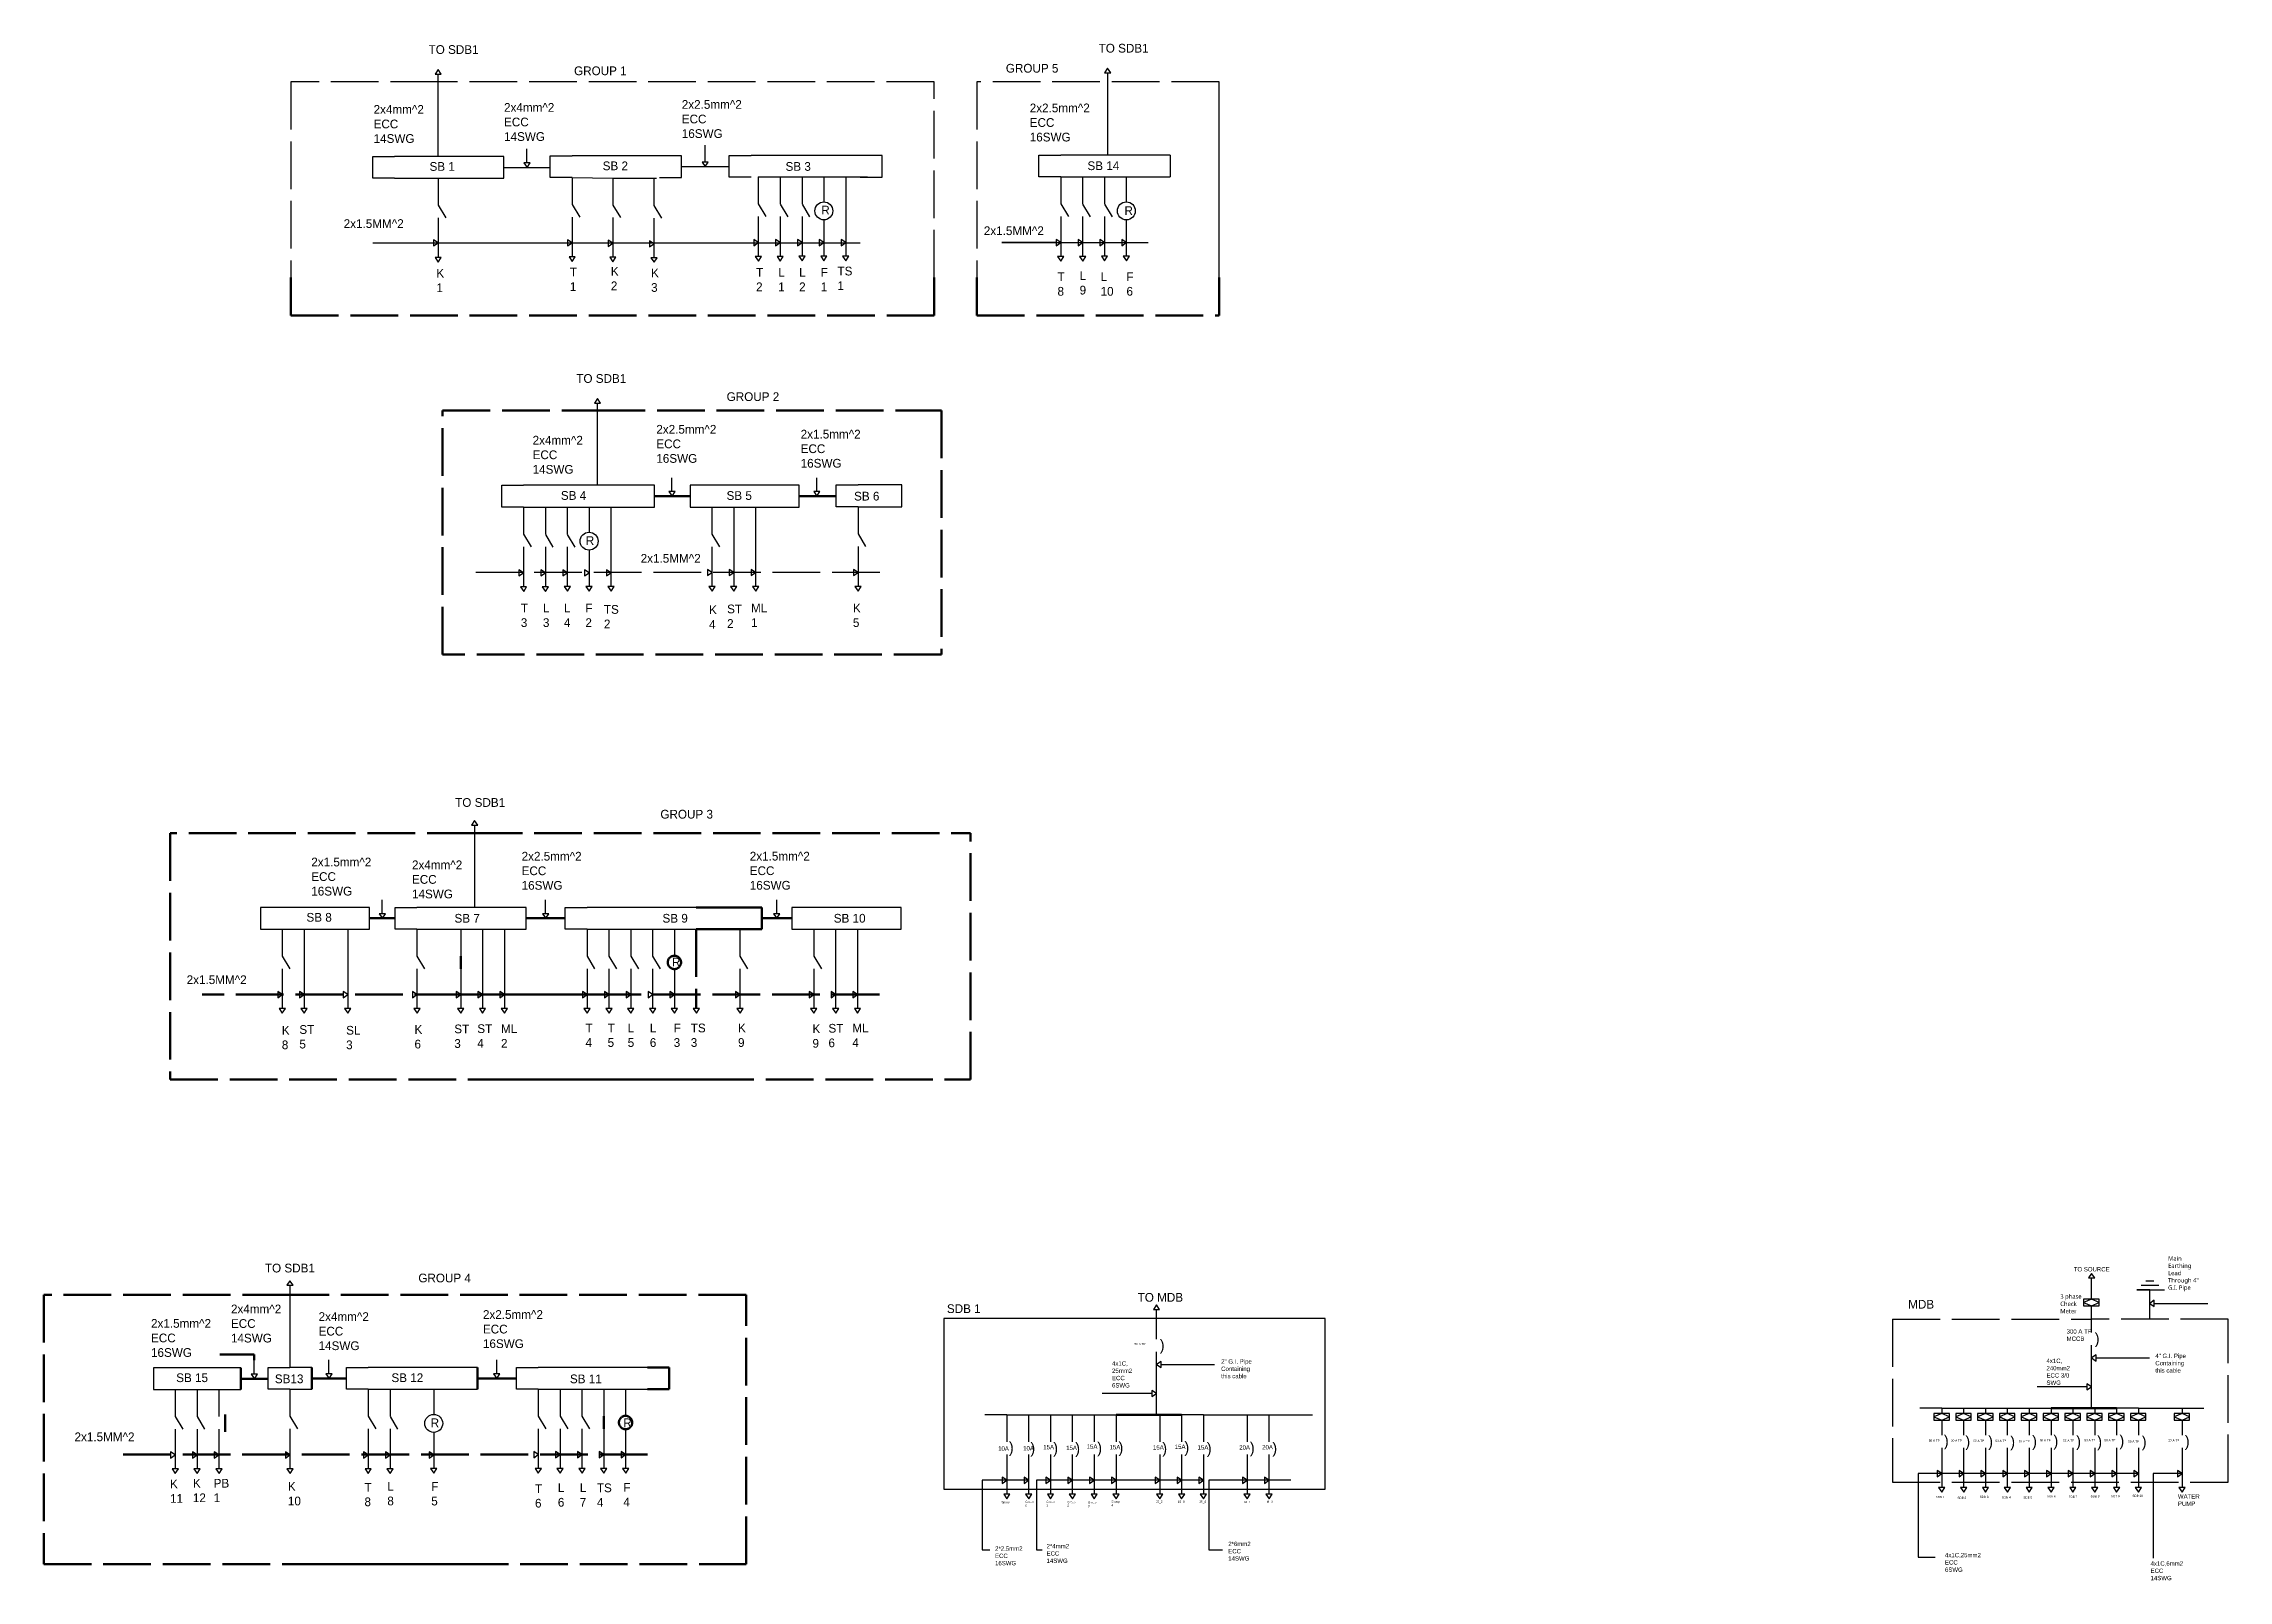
# Model space of a CAD drawing. Header units: inches. Extents: x 258 to 2310, y 251 to 1039.
# Drawn here: x 1760 to 2310, y 652 to 1039 of the extents above; entities that cross this region are included whole.
import ezdxf

# ---------------------------------------------------------------- set-up
doc = ezdxf.new("R2010")
doc.units = ezdxf.units.IN
doc.header["$MEASUREMENT"] = 0
doc.linetypes.add('ACAD_ISO02W100', pattern=[15, 12, -3])

msp = doc.modelspace()

# ---------------------------------------------------------------- texts
at = {"linetype": 'ACAD_ISO02W100', "char_height": 2.2, "attachment_point": 1}
for s, insert, width in [('TO SDB1', (1856.81, 1038.67), 35.407), ('TO SDB1', (2025.52, 1039.01), 35.407), ('GROUP 1', (1893.44, 1033.32), 35.407), ('GROUP 5', (2002.15, 1033.96), 35.407), ('2x4mm^ 2\\PECC\\P14SWG', (1842.96, 1023.6), 14.7655), ('2x4mm^ 2\\PECC\\P14SWG', (1875.81, 1024.1), 14.7655), ('2x2.5mm^ 2\\PECC\\P16SWG', (1920.56, 1024.85), 14.7655), ('2x2.5mm^ 2\\PECC\\P16SWG', (2008.17, 1023.97), 14.7655), ('SB 1', (1857.04, 1009.24), 35.407), ('SB 2', (1900.64, 1009.39), 35.407), ('SB 3', (1946.68, 1009.24), 35.407), ('SB 14', (2022.7, 1009.42), 35.407), ('R', (1955.69, 998.25), 4.2187), ('R', (2032.02, 998.11), 4.2187), ('2x1.5MM^ 2', (1835.43, 994.85), 20.3402), ('2x1.5MM^ 2', (1996.61, 993.06), 20.3402), ('K\\P1', (1858.78, 982.36), 4.2187), ('T\\P1', (1892.38, 982.66), 4.2187), ('K\\P2', (1902.7, 982.85), 4.2187), ('K\\P3', (1912.83, 982.43), 4.2187), ('T\\P2', (1939.27, 982.6), 4.2187), ('L\\P1', (1944.84, 982.6), 4.2187), ('L\\P2', (1950.11, 982.6), 4.2187), ('F\\P1', (1955.54, 982.6), 4.2187), ('TS\\P1', (1959.76, 982.9), 4.2187), ('T\\P8', (2015.16, 981.47), 4.2187), ('L\\P9', (2020.73, 981.77), 4.2187), ('L\\P10', (2026.01, 981.47), 4.2187), ('F\\P6', (2032.52, 981.47), 4.2187), ('TO SDB1', (1894, 955.85), 35.407), ('GROUP 2', (1931.86, 951.28), 35.407), ('2x2.5mm^ 2\\PECC\\P16SWG', (1914.15, 943.06), 14.7655), ('2x1.5mm^ 2\\PECC\\P16SWG', (1950.49, 941.84), 14.7655), ('2x4mm^ 2\\PECC\\P14SWG', (1883, 940.31), 14.7655), ('SB 4', (1890.12, 926.4), 35.407), ('SB 5', (1931.83, 926.38), 35.407), ('SB 6', (1963.94, 926.23), 35.407), ('R', (1896.38, 915.04), 4.2187), ('2x1.5MM^ 2', (1910.21, 910.57), 20.3402), ('T\\P3', (1880.03, 898.05), 4.2187), ('L\\P3', (1885.6, 898.05), 4.2187), ('L\\P4', (1890.88, 898.05), 4.2187), ('F\\P2', (1896.3, 898.05), 4.2187), ('TS\\P2', (1900.95, 897.71), 4.2187), ('K\\P4', (1927.44, 897.62), 4.2187), ('ST\\P2', (1931.97, 897.83), 4.2187), ('ML\\P1', (1938, 898.05), 4.2187), ('K\\P5', (1963.65, 898.05), 4.2187), ('TO SDB1', (1863.5, 849.1), 35.407), ('GROUP 3', (1915.17, 846.15), 35.407), ('2x1.5mm^ 2\\PECC\\P16SWG', (1827.27, 834.11), 14.7655), ('2x4mm^ 2\\PECC\\P14SWG', (1852.63, 833.4), 14.7655), ('2x2.5mm^ 2\\PECC\\P16SWG', (1880.23, 835.57), 14.7655), ('2x1.5mm^ 2\\PECC\\P16SWG', (1937.68, 835.59), 14.7655), ('SB 8', (1826.06, 820.19), 35.407), ('SB 7', (1863.33, 819.95), 35.407), ('SB 9', (1915.7, 819.95), 35.407), ('SB 10', (1958.82, 819.95), 35.407), ('R', (1918.08, 808.91), 4.2187), ('2x1.5MM^ 2', (1795.89, 804.48), 20.3402), ('ST\\P3', (1863.28, 792.09), 4.2187), ('ST\\P4', (1869.07, 792.16), 4.2187), ('ML\\P2', (1875.04, 792.13), 4.2187), ('T\\P4', (1896.32, 792.33), 4.2187), ('T\\P5', (1901.89, 792.33), 4.2187), ('L\\P5', (1906.94, 792.33), 4.2187), ('L\\P6', (1912.51, 792.33), 4.2187), ('F\\P3', (1918.52, 792.33), 4.2187), ('TS\\P3', (1922.82, 792.33), 4.2187), ('K\\P9', (1934.72, 792.33), 4.2187), ('K\\P9', (1953.47, 792.13), 4.2187), ('ST\\P6', (1957.49, 792.25), 4.2187), ('ML\\P4', (1963.5, 792.31), 4.2187), ('K\\P8', (1819.85, 791.75), 4.2187), ('ST\\P5', (1824.27, 791.94), 4.2187), ('SL\\P3', (1836.05, 791.75), 4.2187), ('K\\P6', (1853.26, 791.94), 4.2187), ('TO SDB1', (1815.6, 731.88), 35.407), ('GROUP 4', (1854.23, 729.38), 35.407), ('2x4mm^ 2\\PECC\\P14SWG', (1807.05, 721.58), 14.7655), ('2x1.5mm^ 2\\PECC\\P16SWG', (1786.92, 717.95), 14.7655), ('2x4mm^ 2\\PECC\\P14SWG', (1829.11, 719.66), 14.7655), ('2x2.5mm^ 2\\PECC\\P16SWG', (1870.49, 720.18), 14.7655), ('SB 15', (1793.26, 704.27), 35.407), ('SB 12', (1847.45, 704.27), 35.407), ('SB13', (1818.1, 703.99), 35.407), ('SB 11', (1892.4, 703.98), 35.407), ('2x1.5MM^ 2', (1767.66, 689.39), 20.3402), ('R', (1857.34, 692.91), 4.2187), ('R', (1905.83, 692.91), 4.2187), ('K\\P11', (1791.71, 677.54), 4.2187), ('K\\P12', (1797.46, 677.71), 4.2187), ('PB\\P1', (1802.69, 677.71), 4.2187), ('K\\P10', (1821.38, 676.9), 4.2187), ('T\\P8', (1840.67, 676.69), 4.2187), ('L\\P8', (1846.42, 676.91), 4.2187), ('F\\P5', (1857.48, 676.89), 4.2187), ('L\\P6', (1889.35, 676.58), 4.2187), ('L\\P7', (1894.88, 676.58), 4.2187), ('TS\\P4', (1899.19, 676.55), 4.2187), ('F\\P4', (1905.85, 676.65), 4.2187), ('T\\P6', (1883.6, 676.35), 4.2187)]:
    msp.add_mtext(s, dxfattribs=dict(at, insert=insert, width=width))
at = {"attachment_point": 1}
for s, insert, char_height, width in [('{\\f@Malgun Gothic|b0|i0|c0|p34;Main\\PEarthing\\PLead\\PThrough 4"\\PG.I. Pipe}', (2294.79, 733.75), 1.1, 7.1984), ('{\\fUnispace|b0|i0|c0|p49;TO SOURCE}', (2271.04, 731.03), 1.1, 13.4806), ('{\\fUnispace|b0|i0|c0|p49;SDB 1}', (1987.31, 721.66), 2.2001, 20.1131), ('{\\fUnispace|b0|i0|c0|p49;TO MDB}', (2035.34, 724.51), 2.2001, 18.5315), ('{\\fUnispace|b0|i0|c0|p49;MDB}', (2229.35, 722.77), 2.2001, 7.1984), ('{\\f@Malgun Gothic|b0|i0|c0|p34;3 phase\\PCheck Meter}', (2267.64, 724.16), 1.1, 7.1984), ('300 A TP\\PMCCB', (2269.24, 715.38), 1.1, 7.1984), ('50 A TP', (2034.56, 711.93), 0.55, 7.1984), (')', (2040.89, 712.79), 2.75, 2.4936), (')', (2276.31, 714.45), 2.75, 2.4936), ('\\A1;4x1C,\\P25mm2\\PECC 6SWG', (2028.89, 707.31), 1.1, 7.1984), ('2" G.I. Pipe Containing \\Pthis cable', (2056.37, 707.8), 1.1, 13.5046), ('\\A1;4x1C,\\P240mm2\\PECC 3/0 SWG', (2264.17, 707.97), 1.1, 7.1984), ('4" G.I. Pipe Containing \\Pthis cable', (2291.58, 709.22), 1.1, 13.5046), ('50 A TP', (2234.55, 687.62), 0.55, 7.1984), (')', (2238.33, 688.68), 2.75, 2.4936), ('50 A TP', (2240.13, 687.63), 0.55, 7.1984), (')', (2243.74, 688.53), 2.75, 2.4936), (')', (2249.49, 688.53), 2.75, 2.4936), (')', (2255.04, 688.47), 2.75, 2.4936), (')', (2260.56, 688.58), 2.75, 2.4936), ('50 A TP', (2262.48, 687.67), 0.55, 7.1984), (')', (2265.93, 688.66), 2.75, 2.4936), ('50 A TP', (2268.39, 687.64), 0.55, 7.1984), (')', (2271.64, 688.54), 2.75, 2.4936), ('50 A TP', (2273.72, 687.72), 0.55, 7.1984), (')', (2276.94, 688.5), 2.75, 2.4936), ('50 A TP', (2278.77, 687.72), 0.55, 7.1984), (')', (2282.53, 688.71), 2.75, 2.4936), (')', (2288.16, 688.46), 2.75, 2.4936), ('20 A TP', (2294.87, 687.66), 0.55, 7.1984), (')', (2299, 688.59), 2.75, 2.4936), ('10A', (2000.21, 685.89), 1.1, 7.1984), (')', (2002.91, 687.03), 2.75, 2.4936), ('10A', (2006.52, 685.95), 1.1, 7.1984), (')', (2008.32, 686.87), 2.75, 2.4936), ('15A', (2011.58, 686.24), 1.1, 7.1984), (')', (2014.07, 686.87), 2.75, 2.4936), ('15A', (2017.34, 686.06), 1.1, 7.1984), (')', (2019.62, 686.81), 2.75, 2.4936), ('15A', (2022.51, 686.41), 1.1, 7.1984), (')', (2025.15, 686.93), 2.75, 2.4936), ('15A', (2028.28, 686.23), 1.1, 7.1984), (')', (2030.51, 687), 2.75, 2.4936), ('15A', (2039.21, 686.17), 1.1, 7.1984), (')', (2041.53, 686.85), 2.75, 2.4936), ('15A', (2044.68, 686.35), 1.1, 7.1984), (')', (2047.11, 687.06), 2.75, 2.4936), ('15A', (2050.44, 686.17), 1.1, 7.1984), (')', (2052.75, 686.81), 2.75, 2.4936), ('20A', (2060.92, 686.17), 1.1, 7.1984), (')', (2063.58, 686.93), 2.75, 2.4936), ('20A', (2066.69, 686.23), 1.1, 7.1984), (')', (2069.24, 686.85), 2.75, 2.4936), ('50 A TP', (2245.74, 687.56), 0.55, 7.1984), ('50 A TP', (2251.31, 687.56), 0.55, 7.1984), ('50 A TP', (2257.18, 687.42), 0.55, 7.1984), ('50 A TP', (2284.73, 687.39), 0.55, 7.1984), ('Spare', (2001.06, 672.13), 0.55, 7.1984), ('Group\\P5', (2007.05, 672.18), 0.55, 7.1984), ('Group\\P1', (2012.34, 672.19), 0.55, 7.1984), ('Group\\P2', (2017.63, 672.13), 0.55, 7.1984), ('Group\\P3', (2022.83, 672.04), 0.55, 7.1984), ('Group\\P4', (2028.72, 672.29), 0.55, 7.1984), ('15_2', (2039.91, 672.29), 0.55, 7.1984), ('15_3', (2045.46, 672.22), 0.55, 7.1984), ('15_4', (2050.85, 672.26), 0.55, 7.1984), ('M_2', (2062.24, 672.16), 0.55, 7.1984), ('M_3', (2067.83, 672.24), 0.55, 7.1984), ('SDB 1', (2236.26, 673.4), 0.55, 7.1984), ('SDB 2', (2241.76, 673.22), 0.55, 7.1984), ('SDB 3', (2247.38, 673.44), 0.55, 7.1984), ('SDB 4', (2252.95, 673.35), 0.55, 7.1984), ('SDB 5', (2258.38, 673.28), 0.55, 7.1984), ('SDB 6', (2264.27, 673.58), 0.55, 7.1984), ('SDB 7', (2269.74, 673.47), 0.55, 7.1984), ('SDB 8', (2275.3, 673.6), 0.55, 7.1984), ('SDB 9', (2280.44, 673.57), 0.55, 7.1984), ('SDB 10', (2285.82, 673.71), 0.55, 7.1984), ('WATER PUMP', (2297.26, 673.84), 1.1, 7.1984), ('2*2.5mm2\\PECC \\P16SWG', (1999.44, 660.71), 1.1, 7.1984), ('2*4mm2\\PECC \\P14SWG', (2012.41, 661.31), 1.1, 7.1984), ('2*6mm2\\PECC \\P14SWG', (2058.15, 661.88), 1.1, 7.1984), ('4x1C,25mm2\\PECC 6SWG', (2238.62, 659.06), 1.1, 7.1984), ('4x1C,6mm2\\PECC 14SWG', (2290.38, 656.95), 1.1, 7.1984)]:
    msp.add_mtext(s, dxfattribs=dict(at, insert=insert, char_height=char_height, width=width))

# ---------------------------------------------------------------- linework, layer by layer
at = {"linetype": 'ACAD_ISO02W100'}
for p, q in [((1859.23, 1029.44), (1822.15, 1029.44)), ((1822.15, 1029.44), (1822.15, 980.14)), ((1984.12, 1029.44), (1859.23, 1029.44)), ((1984.12, 980.14), (1984.12, 1029.44)), ((2055.85, 1029.44), (1994.85, 1029.44)), ((1994.85, 1029.44), (1994.85, 980.14)), ((1881.56, 1009.05), (1881.56, 1012.56)), ((1926.45, 1009.25), (1926.45, 1013.52)), ((1918.09, 926.26), (1918.09, 929.76)), ((1954.57, 926.26), (1954.57, 929.76)), ((1922.65, 927.86), (1922.65, 922.36)), ((1975.93, 927.95), (1964.93, 927.95)), ((1975.93, 922.45), (1975.93, 927.95)), ((1933.65, 915.56), (1933.65, 912.39)), ((1970.43, 905.93), (1868.7, 905.93)), ((1814.45, 821.59), (1814.45, 816.09)), ((1845.14, 819.99), (1845.14, 823.49)), ((1886.27, 819.99), (1886.27, 823.49)), ((1944.47, 819.99), (1944.47, 823.49)), ((1948.29, 821.59), (1948.29, 816.09)), ((1825.45, 809.29), (1825.45, 806.12)), ((1959.3, 809.29), (1959.3, 806.12)), ((2225.38, 717.93), (2225.38, 676.85)), ((2225.38, 717.93), (2275.52, 717.93)), ((2309.95, 717.93), (2275.52, 717.93)), ((2309.95, 676.85), (2309.95, 717.93)), ((1787.51, 705.67), (1787.51, 700.17)), ((1812.93, 704.06), (1812.93, 707.57)), ((1827.41, 705.75), (1821.91, 705.75)), ((1831.73, 704.15), (1831.73, 707.65)), ((1873.98, 704.15), (1873.98, 707.65)), ((2225.38, 676.85), (2309.95, 676.85))]:
    msp.add_line(p, q, dxfattribs=at)
for p, q in [((1859.2, 1032.51), (1858.44, 1031.36)), ((1858.44, 1031.36), (1860.01, 1031.36)), ((1860.01, 1031.36), (1859.2, 1032.51)), ((1859.23, 1010.66), (1859.23, 1031.36)), ((2027.78, 1032.87), (2027.02, 1031.72)), ((2027.02, 1031.72), (2028.59, 1031.72)), ((2028.59, 1031.72), (2027.78, 1032.87)), ((2027.81, 1011.02), (2027.81, 1031.72)), ((2055.85, 980.14), (2055.85, 1029.44)), ((1842.73, 1005.16), (1842.73, 1010.66)), ((1842.73, 1010.66), (1848.23, 1010.66)), ((1875.73, 1010.66), (1848.23, 1010.66)), ((1875.73, 1005.16), (1875.73, 1010.66)), ((1875.73, 1007.91), (1887.45, 1007.91)), ((1882.35, 1009.05), (1880.78, 1009.05)), ((1880.78, 1009.05), (1881.59, 1007.91)), ((1881.59, 1007.91), (1882.35, 1009.05)), ((1887.45, 1005.35), (1887.45, 1010.85)), ((1887.45, 1010.85), (1892.95, 1010.85)), ((1920.46, 1010.85), (1892.95, 1010.85)), ((1920.46, 1005.35), (1920.46, 1010.85)), ((1920.46, 1008.1), (1932.5, 1008.1)), ((1927.23, 1009.25), (1925.66, 1009.25)), ((1925.66, 1009.25), (1926.48, 1008.1)), ((1926.48, 1008.1), (1927.23, 1009.25)), ((1932.5, 1005.43), (1932.5, 1010.93)), ((1932.5, 1010.93), (1938, 1010.93)), ((1965.5, 1010.93), (1938, 1010.93)), ((1971, 1010.93), (1965.5, 1010.93)), ((1971, 1005.43), (1971, 1010.93)), ((2010.49, 1005.52), (2010.49, 1011.02)), ((2010.49, 1011.02), (2015.99, 1011.02)), ((2043.49, 1011.02), (2015.99, 1011.02)), ((2043.49, 1011.02), (2043.49, 1005.52)), ((1848.23, 1005.16), (1842.73, 1005.16)), ((1848.23, 1005.16), (1853.73, 1005.16)), ((1853.73, 1005.16), (1859.23, 1005.16)), ((1859.23, 1005.16), (1864.73, 1005.16)), ((1859.23, 1005.16), (1859.23, 998.36)), ((1864.73, 1005.16), (1870.23, 1005.16)), ((1870.23, 1005.16), (1875.73, 1005.16)), ((1892.95, 1005.35), (1887.45, 1005.35)), ((1892.95, 1005.35), (1892.95, 998.55)), ((1892.95, 1005.35), (1903.2, 1005.23)), ((1903.2, 1005.23), (1903.2, 998.43)), ((1903.2, 1005.23), (1908.7, 1005.23)), ((1908.7, 1005.23), (1914.2, 1005.23)), ((1913.56, 1005.11), (1913.56, 998.31)), ((1914.96, 1005.35), (1920.46, 1005.35)), ((1938, 1005.43), (1932.5, 1005.43)), ((1939.83, 1005.52), (1939.83, 998.72)), ((1939.83, 1005.52), (1945.33, 1005.52)), ((1945.33, 1005.52), (1945.33, 998.72)), ((1945.33, 1005.52), (1950.83, 1005.52)), ((1950.83, 1005.52), (1950.83, 998.72)), ((1950.83, 1005.52), (1956.33, 1005.52)), ((1956.33, 1005.52), (1956.33, 999.21)), ((1956.33, 1005.52), (1961.83, 1005.52)), ((1961.83, 1005.52), (1961.83, 998.72)), ((1961.83, 1005.52), (1967.33, 1005.52)), ((1965.5, 1005.43), (1971, 1005.43)), ((2015.99, 1005.52), (2010.49, 1005.52)), ((2015.99, 1005.52), (2015.99, 998.72)), ((2015.99, 1005.52), (2021.49, 1005.52)), ((2021.49, 1005.52), (2021.49, 998.72)), ((2021.49, 1005.52), (2026.99, 1005.52)), ((2026.99, 1005.52), (2026.99, 998.72)), ((2026.99, 1005.52), (2032.49, 1005.52)), ((2032.49, 1005.52), (2032.49, 999.21)), ((2032.49, 1005.52), (2037.99, 1005.52)), ((2037.99, 1005.52), (2043.49, 1005.52)), ((1859.23, 998.36), (1861.14, 995.19)), ((1892.95, 998.55), (1894.87, 995.38)), ((1903.2, 998.43), (1905.11, 995.26)), ((1913.56, 998.31), (1915.47, 995.14)), ((1939.83, 998.72), (1941.74, 995.55)), ((1945.33, 998.63), (1947.24, 995.46)), ((1950.83, 998.63), (1952.74, 995.46)), ((1961.83, 998.72), (1961.83, 995.55)), ((2015.99, 998.72), (2017.9, 995.55)), ((2021.49, 998.63), (2023.4, 995.47)), ((2026.99, 998.63), (2028.9, 995.47)), ((1859.23, 995.19), (1859.23, 985.19)), ((1892.95, 995.38), (1892.95, 985.38)), ((1903.2, 995.26), (1903.2, 985.26)), ((1913.56, 995.14), (1913.56, 985.14)), ((1939.83, 995.55), (1939.83, 985.55)), ((1945.33, 995.55), (1945.33, 985.55)), ((1950.83, 995.55), (1950.83, 985.55)), ((1956.33, 994.69), (1956.33, 985.55)), ((1961.83, 995.55), (1961.83, 985.55)), ((2015.99, 995.55), (2015.99, 985.55)), ((2021.49, 995.55), (2021.49, 985.55)), ((2026.99, 995.55), (2026.99, 985.55)), ((2032.49, 994.69), (2032.49, 985.55)), ((1842.73, 988.92), (1965.5, 988.92)), ((1859.23, 988.92), (1858.08, 989.68)), ((1858.08, 989.68), (1858.08, 988.11)), ((1858.08, 988.11), (1859.23, 988.92)), ((1860.01, 985.19), (1858.44, 985.19)), ((1858.44, 985.19), (1859.26, 984.04)), ((1859.26, 984.04), (1860.01, 985.19)), ((1892.95, 988.92), (1891.81, 989.68)), ((1891.81, 989.68), (1891.81, 988.11)), ((1891.81, 988.11), (1892.95, 988.92)), ((1893.74, 985.38), (1892.17, 985.38)), ((1892.17, 985.38), (1892.98, 984.23)), ((1892.98, 984.23), (1893.74, 985.38)), ((1903.2, 988.8), (1902.05, 989.56)), ((1902.05, 989.56), (1902.05, 987.99)), ((1902.05, 987.99), (1903.2, 988.8)), ((1903.98, 985.26), (1902.41, 985.26)), ((1902.41, 985.26), (1903.23, 984.11)), ((1903.23, 984.11), (1903.98, 985.26)), ((1913.56, 988.68), (1912.41, 989.44)), ((1912.41, 989.44), (1912.41, 987.87)), ((1912.41, 987.87), (1913.56, 988.68)), ((1914.34, 985.14), (1912.77, 985.14)), ((1912.77, 985.14), (1913.59, 984)), ((1913.59, 984), (1914.34, 985.14)), ((1939.83, 989), (1938.68, 989.76)), ((1938.68, 989.76), (1938.68, 988.19)), ((1938.68, 988.19), (1939.83, 989)), ((1940.62, 985.46), (1939.04, 985.46)), ((1939.04, 985.46), (1939.86, 984.32)), ((1939.86, 984.32), (1940.62, 985.46)), ((1945.33, 989), (1944.18, 989.76)), ((1944.18, 989.76), (1944.18, 988.19)), ((1944.18, 988.19), (1945.33, 989)), ((1946.12, 985.46), (1944.54, 985.46)), ((1944.54, 985.46), (1945.36, 984.32)), ((1945.36, 984.32), (1946.12, 985.46)), ((1950.83, 989), (1949.68, 989.76)), ((1949.68, 989.76), (1949.68, 988.19)), ((1949.68, 988.19), (1950.83, 989)), ((1951.62, 985.55), (1950.05, 985.55)), ((1950.05, 985.55), (1950.86, 984.4)), ((1950.86, 984.4), (1951.62, 985.55)), ((1956.33, 989), (1955.18, 989.76)), ((1955.18, 989.76), (1955.18, 988.19)), ((1955.18, 988.19), (1956.33, 989)), ((1957.12, 985.55), (1955.55, 985.55)), ((1955.55, 985.55), (1956.36, 984.4)), ((1956.36, 984.4), (1957.12, 985.55)), ((1961.83, 989), (1960.68, 989.76)), ((1960.68, 989.76), (1960.68, 988.19)), ((1960.68, 988.19), (1961.83, 989)), ((1962.62, 985.55), (1961.05, 985.55)), ((1961.05, 985.55), (1961.86, 984.4)), ((1961.86, 984.4), (1962.62, 985.55)), ((2001.16, 988.98), (2037.99, 989.01)), ((2014.84, 988.98), (2001.16, 988.98)), ((2015.99, 989.01), (2014.84, 989.76)), ((2014.84, 989.76), (2014.84, 988.19)), ((2014.84, 988.19), (2015.99, 989.01)), ((2016.78, 985.46), (2015.2, 985.46)), ((2015.2, 985.46), (2016.02, 984.32)), ((2016.02, 984.32), (2016.78, 985.46)), ((2021.49, 989.01), (2020.34, 989.76)), ((2020.34, 989.76), (2020.34, 988.19)), ((2020.34, 988.19), (2021.49, 989.01)), ((2022.28, 985.46), (2020.7, 985.46)), ((2020.7, 985.46), (2021.52, 984.32)), ((2021.52, 984.32), (2022.28, 985.46)), ((2026.99, 989.01), (2025.84, 989.76)), ((2025.84, 989.76), (2025.84, 988.19)), ((2025.84, 988.19), (2026.99, 989.01)), ((2027.78, 985.55), (2026.2, 985.55)), ((2026.2, 985.55), (2027.02, 984.4)), ((2027.02, 984.4), (2027.78, 985.55)), ((2032.49, 989.01), (2031.34, 989.76)), ((2031.34, 989.76), (2031.34, 988.19)), ((2031.34, 988.19), (2032.49, 989.01)), ((2033.28, 985.55), (2031.71, 985.55)), ((2031.71, 985.55), (2032.52, 984.4)), ((2032.52, 984.4), (2033.28, 985.55)), ((1899.31, 949.71), (1898.55, 948.57)), ((1898.55, 948.57), (1900.13, 948.57)), ((1900.13, 948.57), (1899.31, 949.71)), ((1899.34, 927.86), (1899.34, 948.57)), ((1875.22, 922.36), (1875.22, 927.86)), ((1875.22, 927.86), (1880.72, 927.86)), ((1908.22, 927.86), (1880.72, 927.86)), ((1913.72, 927.86), (1908.22, 927.86)), ((1913.72, 922.36), (1913.72, 927.86)), ((1918.87, 926.26), (1917.3, 926.26)), ((1917.3, 926.26), (1918.12, 925.11)), ((1918.12, 925.11), (1918.87, 926.26)), ((1950.15, 927.86), (1922.65, 927.86)), ((1950.15, 922.36), (1950.15, 927.86)), ((1955.35, 926.26), (1953.78, 926.26)), ((1953.78, 926.26), (1954.6, 925.11)), ((1954.6, 925.11), (1955.35, 926.26)), ((1959.43, 922.45), (1959.43, 927.95)), ((1959.43, 927.95), (1964.93, 927.95)), ((1880.72, 922.36), (1875.22, 922.36)), ((1880.72, 922.36), (1880.72, 915.56)), ((1880.72, 922.36), (1886.22, 922.36)), ((1886.22, 922.36), (1886.22, 915.56)), ((1886.22, 922.36), (1891.72, 922.36)), ((1891.72, 922.36), (1891.72, 915.56)), ((1891.72, 922.36), (1897.22, 922.36)), ((1897.22, 922.36), (1897.22, 916.06)), ((1897.22, 922.36), (1902.72, 922.36)), ((1902.72, 922.36), (1902.72, 915.56)), ((1902.72, 922.36), (1908.22, 922.36)), ((1908.22, 922.36), (1913.72, 922.36)), ((1922.65, 922.36), (1928.15, 922.36)), ((1928.15, 922.36), (1928.15, 915.56)), ((1928.15, 922.36), (1933.65, 922.36)), ((1933.65, 922.36), (1933.65, 915.56)), ((1933.65, 922.36), (1939.15, 922.36)), ((1939.15, 922.36), (1939.15, 915.56)), ((1939.15, 922.36), (1944.65, 922.36)), ((1944.65, 922.36), (1950.15, 922.36)), ((1964.93, 922.45), (1959.43, 922.45)), ((1964.93, 922.45), (1964.93, 915.65)), ((1964.93, 922.45), (1970.43, 922.45)), ((1970.43, 922.45), (1975.93, 922.45)), ((1880.72, 915.56), (1882.63, 912.39)), ((1886.22, 915.48), (1888.13, 912.31)), ((1891.72, 915.48), (1893.63, 912.31)), ((1902.72, 915.56), (1902.72, 912.39)), ((1928.15, 915.56), (1930.06, 912.39)), ((1939.15, 915.56), (1939.15, 912.39)), ((1964.93, 915.65), (1966.84, 912.48)), ((1880.72, 912.39), (1880.72, 902.39)), ((1886.22, 912.39), (1886.22, 902.39)), ((1891.72, 912.39), (1891.72, 902.39)), ((1897.22, 911.53), (1897.22, 902.39)), ((1902.72, 912.39), (1902.72, 902.39)), ((1928.15, 912.39), (1928.15, 902.39)), ((1933.65, 912.39), (1933.65, 902.39)), ((1939.15, 912.39), (1939.15, 902.39)), ((1964.93, 912.48), (1964.93, 902.48)), ((1880.72, 905.85), (1879.57, 906.61)), ((1879.57, 906.61), (1879.57, 905.03)), ((1879.57, 905.03), (1880.72, 905.85)), ((1881.5, 902.31), (1879.93, 902.31)), ((1879.93, 902.31), (1880.75, 901.16)), ((1880.75, 901.16), (1881.5, 902.31)), ((1886.22, 905.85), (1885.07, 906.61)), ((1885.07, 906.61), (1885.07, 905.03)), ((1885.07, 905.03), (1886.22, 905.85)), ((1887, 902.31), (1885.43, 902.31)), ((1885.43, 902.31), (1886.25, 901.16)), ((1886.25, 901.16), (1887, 902.31)), ((1891.72, 905.85), (1890.57, 906.61)), ((1890.57, 906.61), (1890.57, 905.03)), ((1890.57, 905.03), (1891.72, 905.85)), ((1892.5, 902.39), (1890.93, 902.39)), ((1890.93, 902.39), (1891.75, 901.24)), ((1891.75, 901.24), (1892.5, 902.39)), ((1897.22, 905.85), (1896.07, 906.61)), ((1896.07, 906.61), (1896.07, 905.03)), ((1896.07, 905.03), (1897.22, 905.85)), ((1898, 902.39), (1896.43, 902.39)), ((1896.43, 902.39), (1897.25, 901.24)), ((1897.25, 901.24), (1898, 902.39)), ((1902.72, 905.85), (1901.57, 906.61)), ((1901.57, 906.61), (1901.57, 905.03)), ((1901.57, 905.03), (1902.72, 905.85)), ((1903.5, 902.39), (1901.93, 902.39)), ((1901.93, 902.39), (1902.75, 901.24)), ((1902.75, 901.24), (1903.5, 902.39)), ((1928.15, 905.93), (1927, 906.69)), ((1927, 906.69), (1927, 905.12)), ((1927, 905.12), (1928.15, 905.93)), ((1928.93, 902.39), (1927.36, 902.39)), ((1927.36, 902.39), (1928.18, 901.24)), ((1928.18, 901.24), (1928.93, 902.39)), ((1933.65, 905.93), (1932.5, 906.69)), ((1932.5, 906.69), (1932.5, 905.12)), ((1932.5, 905.12), (1933.65, 905.93)), ((1934.43, 902.39), (1932.86, 902.39)), ((1932.86, 902.39), (1933.68, 901.24)), ((1933.68, 901.24), (1934.43, 902.39)), ((1939.15, 905.93), (1938, 906.69)), ((1938, 906.69), (1938, 905.12)), ((1938, 905.12), (1939.15, 905.93)), ((1939.93, 902.39), (1938.36, 902.39)), ((1938.36, 902.39), (1939.18, 901.24)), ((1939.18, 901.24), (1939.93, 902.39)), ((1964.93, 905.93), (1963.78, 906.69)), ((1963.78, 906.69), (1963.78, 905.12)), ((1963.78, 905.12), (1964.93, 905.93)), ((1965.72, 902.39), (1964.14, 902.39)), ((1964.14, 902.39), (1964.96, 901.24)), ((1964.96, 901.24), (1965.72, 902.39)), ((1868.4, 843.44), (1867.64, 842.3)), ((1867.64, 842.3), (1869.21, 842.3)), ((1869.21, 842.3), (1868.4, 843.44)), ((1868.42, 821.59), (1868.42, 842.3)), ((1841.95, 821.59), (1814.45, 821.59)), ((1841.95, 816.09), (1841.95, 821.59)), ((1845.93, 819.99), (1844.36, 819.99)), ((1844.36, 819.99), (1845.17, 818.84)), ((1845.17, 818.84), (1845.93, 819.99)), ((1848.39, 816.09), (1848.39, 821.59)), ((1848.39, 821.59), (1853.89, 821.59)), ((1881.39, 821.59), (1853.89, 821.59)), ((1881.39, 816.09), (1881.39, 821.59)), ((1887.06, 819.99), (1885.48, 819.99)), ((1885.48, 819.99), (1886.3, 818.84)), ((1886.3, 818.84), (1887.06, 819.99)), ((1891.21, 816.09), (1891.21, 821.59)), ((1891.21, 821.59), (1896.71, 821.59)), ((1924.21, 821.59), (1896.71, 821.59)), ((1945.26, 819.99), (1943.69, 819.99)), ((1943.69, 819.99), (1944.5, 818.84)), ((1944.5, 818.84), (1945.26, 819.99)), ((1975.8, 821.59), (1948.29, 821.59)), ((1975.8, 816.09), (1975.8, 821.59)), ((1814.45, 816.09), (1819.95, 816.09)), ((1819.95, 816.09), (1819.95, 809.29)), ((1819.95, 816.09), (1825.45, 816.09)), ((1825.45, 816.09), (1825.45, 809.29)), ((1825.45, 816.09), (1830.95, 816.09)), ((1830.95, 816.09), (1836.45, 816.09)), ((1836.45, 816.09), (1836.45, 809.29)), ((1836.45, 816.09), (1841.95, 816.09)), ((1853.89, 816.09), (1848.39, 816.09)), ((1853.89, 816.09), (1853.89, 809.29)), ((1853.89, 816.09), (1859.39, 816.09)), ((1859.39, 816.09), (1864.89, 816.09)), ((1864.89, 816.09), (1864.89, 809.29)), ((1864.89, 816.09), (1870.39, 816.09)), ((1870.39, 816.09), (1870.39, 809.29)), ((1870.39, 816.09), (1875.89, 816.09)), ((1875.89, 816.09), (1875.89, 809.29)), ((1875.89, 816.09), (1881.39, 816.09)), ((1896.71, 816.09), (1891.21, 816.09)), ((1896.71, 816.09), (1896.71, 809.29)), ((1896.71, 816.09), (1902.21, 816.09)), ((1902.21, 816.09), (1902.21, 809.29)), ((1902.21, 816.09), (1907.71, 816.09)), ((1907.71, 816.09), (1907.71, 809.29)), ((1907.71, 816.09), (1913.21, 816.09)), ((1913.21, 816.09), (1913.21, 809.29)), ((1913.21, 816.09), (1918.71, 816.09)), ((1918.71, 816.09), (1918.71, 809.41)), ((1918.71, 816.09), (1924.21, 816.09)), ((1935.21, 816.09), (1935.21, 809.29)), ((1948.29, 816.09), (1953.8, 816.09)), ((1953.8, 816.09), (1953.8, 809.29)), ((1953.8, 816.09), (1959.3, 816.09)), ((1959.3, 816.09), (1959.3, 809.29)), ((1959.3, 816.09), (1964.8, 816.09)), ((1964.8, 816.09), (1964.8, 809.29)), ((1964.8, 816.09), (1970.3, 816.09)), ((1970.3, 816.09), (1975.8, 816.09)), ((1819.95, 809.29), (1821.87, 806.12)), ((1836.45, 809.29), (1836.45, 806.12)), ((1853.89, 809.29), (1855.8, 806.12)), ((1870.39, 809.29), (1870.39, 806.12)), ((1875.89, 809.29), (1875.89, 806.12)), ((1896.71, 809.29), (1898.62, 806.12)), ((1902.21, 809.29), (1904.12, 806.12)), ((1907.71, 809.29), (1909.62, 806.12)), ((1913.21, 809.29), (1915.12, 806.12)), ((1935.21, 809.29), (1937.12, 806.12)), ((1953.8, 809.29), (1955.71, 806.12)), ((1964.8, 809.29), (1964.8, 806.12)), ((1819.95, 806.12), (1819.95, 796.12)), ((1825.45, 806.12), (1825.45, 796.12)), ((1836.45, 806.12), (1836.45, 796.12)), ((1853.89, 806.12), (1853.89, 796.12)), ((1864.89, 806.12), (1864.89, 796.12)), ((1870.39, 806.12), (1870.39, 796.12)), ((1875.89, 806.12), (1875.89, 796.12)), ((1896.71, 806.12), (1896.71, 796.12)), ((1902.21, 806.12), (1902.21, 796.12)), ((1907.71, 806.12), (1907.71, 796.12)), ((1913.21, 806.12), (1913.21, 796.12)), ((1918.71, 806.06), (1918.71, 796.12)), ((1935.21, 806.12), (1935.21, 796.12)), ((1953.8, 806.12), (1953.8, 796.12)), ((1959.3, 806.12), (1959.3, 796.12)), ((1964.8, 806.12), (1964.8, 796.12)), ((1819.95, 799.66), (1818.81, 800.42)), ((1818.81, 800.42), (1818.81, 798.85)), ((1818.81, 798.85), (1819.95, 799.66)), ((1825.45, 799.66), (1824.31, 800.42)), ((1824.31, 800.42), (1824.31, 798.85)), ((1824.31, 798.85), (1825.45, 799.66)), ((1836.45, 799.66), (1835.31, 800.42)), ((1835.31, 800.42), (1835.31, 798.85)), ((1835.31, 798.85), (1836.45, 799.66)), ((1853.89, 799.66), (1852.74, 800.42)), ((1852.74, 800.42), (1852.74, 798.85)), ((1852.74, 798.85), (1853.89, 799.66)), ((1864.89, 799.66), (1863.74, 800.42)), ((1863.74, 800.42), (1863.74, 798.85)), ((1863.74, 798.85), (1864.89, 799.66)), ((1870.39, 799.66), (1869.24, 800.42)), ((1869.24, 800.42), (1869.24, 798.85)), ((1869.24, 798.85), (1870.39, 799.66)), ((1875.89, 799.66), (1874.74, 800.42)), ((1874.74, 800.42), (1874.74, 798.85)), ((1874.74, 798.85), (1875.89, 799.66)), ((1896.71, 799.66), (1895.56, 800.42)), ((1895.56, 800.42), (1895.56, 798.85)), ((1895.56, 798.85), (1896.71, 799.66)), ((1902.21, 799.66), (1901.06, 800.42)), ((1901.06, 800.42), (1901.06, 798.85)), ((1901.06, 798.85), (1902.21, 799.66)), ((1907.71, 799.66), (1906.56, 800.42)), ((1906.56, 800.42), (1906.56, 798.85)), ((1906.56, 798.85), (1907.71, 799.66)), ((1913.21, 799.66), (1912.06, 800.42)), ((1912.06, 800.42), (1912.06, 798.85)), ((1912.06, 798.85), (1913.21, 799.66)), ((1918.71, 799.66), (1917.56, 800.42)), ((1917.56, 800.42), (1917.56, 798.85)), ((1917.56, 798.85), (1918.71, 799.66)), ((1935.21, 799.66), (1934.06, 800.42)), ((1934.06, 800.42), (1934.06, 798.85)), ((1934.06, 798.85), (1935.21, 799.66)), ((1953.8, 799.66), (1952.65, 800.42)), ((1952.65, 800.42), (1952.65, 798.85)), ((1952.65, 798.85), (1953.8, 799.66)), ((1959.3, 799.66), (1958.15, 800.42)), ((1958.15, 800.42), (1958.15, 798.85)), ((1958.15, 798.85), (1959.3, 799.66)), ((1964.8, 799.66), (1963.65, 800.42)), ((1963.65, 800.42), (1963.65, 798.85)), ((1963.65, 798.85), (1964.8, 799.66)), ((1820.74, 796.12), (1819.17, 796.12)), ((1819.17, 796.12), (1819.98, 794.97)), ((1819.98, 794.97), (1820.74, 796.12)), ((1826.24, 796.12), (1824.67, 796.12)), ((1824.67, 796.12), (1825.48, 794.97)), ((1825.48, 794.97), (1826.24, 796.12)), ((1837.24, 796.12), (1835.67, 796.12)), ((1835.67, 796.12), (1836.48, 794.97)), ((1836.48, 794.97), (1837.24, 796.12)), ((1854.67, 796.12), (1853.1, 796.12)), ((1853.1, 796.12), (1853.92, 794.97)), ((1853.92, 794.97), (1854.67, 796.12)), ((1865.67, 796.12), (1864.1, 796.12)), ((1864.1, 796.12), (1864.92, 794.97)), ((1864.92, 794.97), (1865.67, 796.12)), ((1871.17, 796.12), (1869.6, 796.12)), ((1869.6, 796.12), (1870.42, 794.97)), ((1870.42, 794.97), (1871.17, 796.12)), ((1876.67, 796.12), (1875.1, 796.12)), ((1875.1, 796.12), (1875.92, 794.97)), ((1875.92, 794.97), (1876.67, 796.12)), ((1897.49, 796.12), (1895.92, 796.12)), ((1895.92, 796.12), (1896.74, 794.97)), ((1896.74, 794.97), (1897.49, 796.12)), ((1902.99, 796.12), (1901.42, 796.12)), ((1901.42, 796.12), (1902.24, 794.97)), ((1902.24, 794.97), (1902.99, 796.12)), ((1908.49, 796.12), (1906.92, 796.12)), ((1906.92, 796.12), (1907.74, 794.97)), ((1907.74, 794.97), (1908.49, 796.12)), ((1913.99, 796.12), (1912.42, 796.12)), ((1912.42, 796.12), (1913.24, 794.97)), ((1913.24, 794.97), (1913.99, 796.12)), ((1919.49, 796.12), (1917.92, 796.12)), ((1917.92, 796.12), (1918.74, 794.97)), ((1918.74, 794.97), (1919.49, 796.12)), ((1924.99, 796.12), (1923.42, 796.12)), ((1923.42, 796.12), (1924.24, 794.97)), ((1924.24, 794.97), (1924.99, 796.12)), ((1935.99, 796.12), (1934.42, 796.12)), ((1934.42, 796.12), (1935.24, 794.97)), ((1935.24, 794.97), (1935.99, 796.12)), ((1954.58, 796.12), (1953.01, 796.12)), ((1953.01, 796.12), (1953.82, 794.97)), ((1953.82, 794.97), (1954.58, 796.12)), ((1960.08, 796.12), (1958.51, 796.12)), ((1958.51, 796.12), (1959.32, 794.97)), ((1959.32, 794.97), (1960.08, 796.12)), ((1965.58, 796.12), (1964.01, 796.12)), ((1964.01, 796.12), (1964.82, 794.97)), ((1964.82, 794.97), (1965.58, 796.12)), ((1821.9, 727.6), (1821.14, 726.46)), ((1821.14, 726.46), (1822.71, 726.46)), ((1822.71, 726.46), (1821.9, 727.6)), ((1821.92, 705.75), (1821.92, 726.46)), ((2275.52, 729.43), (2274.76, 728.29)), ((2274.76, 728.29), (2276.33, 728.29)), ((2276.33, 728.29), (2275.52, 729.43)), ((2275.52, 722.91), (2275.52, 728.29)), ((2287.98, 726.49), (2292.43, 726.49)), ((2289.22, 727.55), (2291.24, 727.55)), ((2040.07, 721.52), (2039.31, 720.37)), ((2040.88, 720.37), (2040.07, 721.52)), ((2273.51, 722.91), (2273.51, 721.31)), ((2275.52, 722.91), (2273.51, 722.14)), ((2275.52, 722.91), (2273.51, 722.91)), ((2273.51, 722.14), (2275.52, 721.31)), ((2273.51, 721.31), (2277.42, 721.31)), ((2277.42, 722.91), (2275.52, 722.91)), ((2277.42, 722.11), (2275.52, 722.91)), ((2275.52, 721.31), (2277.42, 722.11)), ((2275.52, 714.55), (2275.52, 721.31)), ((2277.42, 721.31), (2277.42, 722.91)), ((2290.17, 725.31), (2286.88, 725.31)), ((2286.88, 725.31), (2293.86, 725.31)), ((2290.17, 717.93), (2290.17, 725.31)), ((2291.32, 722.67), (2290.17, 721.86)), ((2290.17, 721.86), (2291.32, 721.1)), ((2291.32, 721.1), (2291.32, 722.67)), ((2291.32, 721.89), (2304.79, 721.89)), ((2040.1, 718.05), (1986.53, 718.05)), ((1986.53, 718.05), (1986.53, 675.14)), ((2039.31, 720.37), (2040.88, 720.37)), ((2040.1, 712.9), (2040.1, 720.37)), ((2082.57, 718.05), (2040.1, 718.05)), ((2082.57, 675.14), (2082.57, 718.05)), ((2040.1, 693.83), (2040.1, 709.7)), ((2275.52, 695.48), (2275.52, 711.36)), ((1809.51, 705.67), (1787.51, 705.67)), ((1816.41, 700.25), (1816.41, 705.75)), ((1816.41, 705.75), (1821.91, 705.75)), ((1832.51, 704.15), (1830.94, 704.15)), ((1830.94, 704.15), (1831.75, 703)), ((1831.75, 703), (1832.51, 704.15)), ((1836.1, 700.25), (1836.1, 705.75)), ((1836.1, 705.75), (1841.6, 705.75)), ((1869.1, 705.75), (1841.6, 705.75)), ((1874.76, 704.15), (1873.19, 704.15)), ((1873.19, 704.15), (1874.01, 703)), ((1874.01, 703), (1874.76, 704.15)), ((1878.91, 700.25), (1878.91, 705.75)), ((1878.91, 705.75), (1884.41, 705.75)), ((1911.91, 705.75), (1884.41, 705.75)), ((2041.24, 707.29), (2040.1, 706.48)), ((2040.1, 706.48), (2041.24, 705.72)), ((2041.24, 705.72), (2041.24, 707.29)), ((2041.24, 706.51), (2054.72, 706.51)), ((2276.66, 708.95), (2275.52, 708.14)), ((2275.52, 708.14), (2276.66, 707.38)), ((2276.66, 707.38), (2276.66, 708.95)), ((2276.66, 708.16), (2290.14, 708.16)), ((1787.51, 700.17), (1793.01, 700.17)), ((1793.01, 700.17), (1793.01, 693.37)), ((1793.01, 700.17), (1798.51, 700.17)), ((1798.51, 700.17), (1798.51, 693.37)), ((1798.51, 700.17), (1804.01, 700.17)), ((1804.01, 700.17), (1804.01, 693.37)), ((1804.01, 700.17), (1809.51, 700.17)), ((1813.72, 704.06), (1812.15, 704.06)), ((1812.15, 704.06), (1812.96, 702.92)), ((1812.96, 702.92), (1813.72, 704.06)), ((1821.91, 700.25), (1816.41, 700.25)), ((1821.91, 700.25), (1821.91, 693.45)), ((1821.91, 700.25), (1827.41, 700.25)), ((1841.6, 700.25), (1836.1, 700.25)), ((1841.6, 700.25), (1841.6, 693.45)), ((1841.6, 700.25), (1847.1, 700.25)), ((1847.1, 700.25), (1847.1, 693.45)), ((1847.1, 700.25), (1852.6, 700.25)), ((1852.6, 700.25), (1858.1, 700.25)), ((1858.1, 700.25), (1858.1, 693.94)), ((1858.1, 700.25), (1863.6, 700.25)), ((1863.6, 700.25), (1869.1, 700.25)), ((1884.41, 700.25), (1878.91, 700.25)), ((1884.41, 700.25), (1884.41, 693.45)), ((1884.41, 700.25), (1889.91, 700.25)), ((1889.91, 700.25), (1889.91, 693.45)), ((1889.91, 700.25), (1895.41, 700.25)), ((1895.41, 700.25), (1895.41, 693.45)), ((1895.41, 700.25), (1900.91, 700.25)), ((1900.91, 700.25), (1900.91, 693.45)), ((1900.91, 700.25), (1906.41, 700.25)), ((1906.41, 700.25), (1906.41, 693.57)), ((1906.41, 700.25), (1911.91, 700.25)), ((2038.95, 699.21), (2026.4, 699.21)), ((2040.1, 699.23), (2038.95, 699.99)), ((2038.95, 699.99), (2038.95, 698.42)), ((2038.95, 698.42), (2040.1, 699.23)), ((2274.37, 700.86), (2261.82, 700.86)), ((2275.52, 700.89), (2274.37, 701.65)), ((2274.37, 701.65), (2274.37, 700.08)), ((2274.37, 700.08), (2275.52, 700.89)), ((1793.01, 693.37), (1794.92, 690.2)), ((1798.51, 693.37), (1800.42, 690.2)), ((1821.91, 693.45), (1823.82, 690.28)), ((1841.6, 693.45), (1843.51, 690.28)), ((1847.1, 693.37), (1849.01, 690.2)), ((1884.41, 693.45), (1886.33, 690.28)), ((1889.91, 693.45), (1891.83, 690.28)), ((1895.41, 693.45), (1897.33, 690.28)), ((2002.39, 693.83), (1996.89, 693.83)), ((2002.39, 693.83), (2007.89, 693.83)), ((2002.39, 693.83), (2002.39, 687.03)), ((2007.89, 693.83), (2013.39, 693.83)), ((2007.89, 693.83), (2007.89, 687.03)), ((2013.39, 693.83), (2018.89, 693.83)), ((2013.39, 693.83), (2013.39, 687.03)), ((2018.89, 693.83), (2024.39, 693.83)), ((2018.89, 693.83), (2018.89, 687.03)), ((2024.39, 693.83), (2029.89, 693.83)), ((2024.39, 693.83), (2024.39, 687.03)), ((2029.89, 693.83), (2029.89, 687.03)), ((2040.89, 693.83), (2040.89, 687.03)), ((2051.89, 693.83), (2046.39, 693.83)), ((2046.39, 693.83), (2046.39, 687.03)), ((2051.89, 693.83), (2057.39, 693.83)), ((2051.89, 693.83), (2051.89, 687.03)), ((2057.39, 693.83), (2062.89, 693.83)), ((2062.89, 693.83), (2068.39, 693.83)), ((2062.89, 693.83), (2062.89, 687.03)), ((2068.39, 693.83), (2073.89, 693.83)), ((2068.39, 693.83), (2068.39, 687.03)), ((2073.89, 693.83), (2079.39, 693.83)), ((2237.81, 695.48), (2232.31, 695.48)), ((2235.81, 694.13), (2235.81, 692.52)), ((2237.81, 694.13), (2235.81, 693.35)), ((2237.81, 694.13), (2235.81, 694.13)), ((2235.81, 693.35), (2237.81, 692.52)), ((2237.81, 695.48), (2243.31, 695.48)), ((2237.81, 695.48), (2237.81, 694.13)), ((2239.72, 694.13), (2237.81, 694.13)), ((2239.72, 693.32), (2237.81, 694.13)), ((2237.81, 692.52), (2239.72, 693.32)), ((2239.72, 692.52), (2239.72, 694.13)), ((2241.31, 694.13), (2241.31, 692.52)), ((2243.31, 694.13), (2241.31, 693.35)), ((2243.31, 694.13), (2241.31, 694.13)), ((2241.31, 693.35), (2243.31, 692.52)), ((2243.31, 695.48), (2248.81, 695.48)), ((2243.31, 695.48), (2243.31, 694.13)), ((2245.22, 694.13), (2243.31, 694.13)), ((2245.22, 693.32), (2243.31, 694.13)), ((2243.31, 692.52), (2245.22, 693.32)), ((2245.22, 692.52), (2245.22, 694.13)), ((2246.81, 694.13), (2246.81, 692.52)), ((2248.81, 694.13), (2246.81, 693.35)), ((2248.81, 694.13), (2246.81, 694.13)), ((2246.81, 693.35), (2248.81, 692.52)), ((2248.81, 695.48), (2254.31, 695.48)), ((2248.81, 695.48), (2248.81, 694.13)), ((2250.72, 694.13), (2248.81, 694.13)), ((2250.72, 693.32), (2248.81, 694.13)), ((2248.81, 692.52), (2250.72, 693.32)), ((2250.72, 692.52), (2250.72, 694.13)), ((2252.31, 694.13), (2252.31, 692.52)), ((2254.31, 694.13), (2252.31, 693.35)), ((2254.31, 694.13), (2252.31, 694.13)), ((2252.31, 693.35), (2254.31, 692.52)), ((2254.31, 695.48), (2259.81, 695.48)), ((2254.31, 695.48), (2254.31, 694.13)), ((2256.22, 694.13), (2254.31, 694.13)), ((2256.22, 693.32), (2254.31, 694.13)), ((2254.31, 692.52), (2256.22, 693.32)), ((2256.22, 692.52), (2256.22, 694.13)), ((2257.81, 694.13), (2257.81, 692.52)), ((2259.81, 694.13), (2257.81, 693.35)), ((2259.81, 694.13), (2257.81, 694.13)), ((2257.81, 693.35), (2259.81, 692.52)), ((2259.81, 695.48), (2265.31, 695.48)), ((2259.81, 695.48), (2259.81, 694.13)), ((2261.72, 694.13), (2259.81, 694.13)), ((2261.72, 693.32), (2259.81, 694.13)), ((2259.81, 692.52), (2261.72, 693.32)), ((2261.72, 692.52), (2261.72, 694.13)), ((2263.31, 694.13), (2263.31, 692.52)), ((2265.31, 694.13), (2263.31, 693.35)), ((2265.31, 694.13), (2263.31, 694.13)), ((2263.31, 693.35), (2265.31, 692.52)), ((2265.31, 695.48), (2265.31, 694.13)), ((2267.22, 694.13), (2265.31, 694.13)), ((2267.22, 693.32), (2265.31, 694.13)), ((2265.31, 692.52), (2267.22, 693.32)), ((2267.22, 692.52), (2267.22, 694.13)), ((2268.81, 694.13), (2268.81, 692.52)), ((2270.81, 694.13), (2268.81, 693.35)), ((2270.81, 694.13), (2268.81, 694.13)), ((2268.81, 693.35), (2270.81, 692.52)), ((2270.81, 695.48), (2270.81, 694.13)), ((2272.72, 694.13), (2270.81, 694.13)), ((2272.72, 693.32), (2270.81, 694.13)), ((2270.81, 692.52), (2272.72, 693.32)), ((2272.72, 692.52), (2272.72, 694.13)), ((2274.31, 694.13), (2274.31, 692.52)), ((2276.31, 694.13), (2274.31, 693.35)), ((2276.31, 694.13), (2274.31, 694.13)), ((2274.31, 693.35), (2276.31, 692.52)), ((2276.31, 695.48), (2276.31, 694.13)), ((2278.22, 694.13), (2276.31, 694.13)), ((2278.22, 693.32), (2276.31, 694.13)), ((2276.31, 692.52), (2278.22, 693.32)), ((2278.22, 692.52), (2278.22, 694.13)), ((2279.81, 694.13), (2279.81, 692.52)), ((2281.81, 694.13), (2279.81, 693.35)), ((2281.81, 694.13), (2279.81, 694.13)), ((2279.81, 693.35), (2281.81, 692.52)), ((2287.31, 695.48), (2281.81, 695.48)), ((2281.81, 695.48), (2281.81, 694.13)), ((2283.72, 694.13), (2281.81, 694.13)), ((2283.72, 693.32), (2281.81, 694.13)), ((2281.81, 692.52), (2283.72, 693.32)), ((2283.72, 692.52), (2283.72, 694.13)), ((2285.31, 694.13), (2285.31, 692.52)), ((2287.31, 694.13), (2285.31, 693.35)), ((2287.31, 694.13), (2285.31, 694.13)), ((2285.31, 693.35), (2287.31, 692.52)), ((2287.31, 695.48), (2292.81, 695.48)), ((2287.31, 695.48), (2287.31, 694.13)), ((2289.22, 694.13), (2287.31, 694.13)), ((2289.22, 693.32), (2287.31, 694.13)), ((2287.31, 692.52), (2289.22, 693.32)), ((2289.22, 692.52), (2289.22, 694.13)), ((2292.81, 695.48), (2298.31, 695.48)), ((2296.31, 694.13), (2296.31, 692.52)), ((2298.31, 694.13), (2296.31, 693.35)), ((2298.31, 694.13), (2296.31, 694.13)), ((2296.31, 693.35), (2298.31, 692.52)), ((2298.31, 695.48), (2303.81, 695.48)), ((2298.31, 695.48), (2298.31, 694.13)), ((2300.22, 694.13), (2298.31, 694.13)), ((2300.22, 693.32), (2298.31, 694.13)), ((2298.31, 692.52), (2300.22, 693.32)), ((2300.22, 692.52), (2300.22, 694.13)), ((1793.01, 690.2), (1793.01, 680.2)), ((1798.51, 690.2), (1798.51, 680.2)), ((1804.01, 690.2), (1804.01, 680.2)), ((1821.91, 690.28), (1821.91, 680.28)), ((1841.6, 690.28), (1841.6, 680.28)), ((1847.1, 690.28), (1847.1, 680.28)), ((1858.1, 689.42), (1858.1, 680.28)), ((1884.41, 690.28), (1884.41, 680.28)), ((1889.91, 690.28), (1889.91, 680.28)), ((1895.41, 690.28), (1895.41, 680.28)), ((1900.91, 690.28), (1900.91, 680.28)), ((1906.41, 690.22), (1906.41, 680.28)), ((2235.81, 692.52), (2239.72, 692.52)), ((2237.81, 692.52), (2237.81, 688.68)), ((2241.31, 692.52), (2245.22, 692.52)), ((2243.31, 692.52), (2243.31, 688.68)), ((2246.81, 692.52), (2250.72, 692.52)), ((2248.81, 692.52), (2248.81, 688.68)), ((2252.31, 692.52), (2256.22, 692.52)), ((2254.31, 692.52), (2254.31, 688.68)), ((2257.81, 692.52), (2261.72, 692.52)), ((2259.81, 692.52), (2259.81, 688.68)), ((2263.31, 692.52), (2267.22, 692.52)), ((2265.31, 692.52), (2265.31, 688.68)), ((2268.81, 692.52), (2272.72, 692.52)), ((2270.81, 692.52), (2270.81, 688.68)), ((2274.31, 692.52), (2278.22, 692.52)), ((2276.31, 692.52), (2276.31, 688.68)), ((2279.81, 692.52), (2283.72, 692.52)), ((2281.81, 692.52), (2281.81, 688.68)), ((2285.31, 692.52), (2289.22, 692.52)), ((2287.31, 692.52), (2287.31, 688.68)), ((2296.31, 692.52), (2300.22, 692.52)), ((2298.31, 692.52), (2298.31, 688.68)), ((1793.01, 683.74), (1791.86, 684.49)), ((1791.86, 684.49), (1791.86, 682.92)), ((1791.86, 682.92), (1793.01, 683.74)), ((1798.51, 683.74), (1797.36, 684.49)), ((1797.36, 684.49), (1797.36, 682.92)), ((1797.36, 682.92), (1798.51, 683.74)), ((1804.01, 683.74), (1802.86, 684.49)), ((1802.86, 684.49), (1802.86, 682.92)), ((1802.86, 682.92), (1804.01, 683.74)), ((1821.91, 683.74), (1820.76, 684.49)), ((1820.76, 684.49), (1820.76, 682.92)), ((1820.76, 682.92), (1821.91, 683.74)), ((1841.6, 683.74), (1840.45, 684.49)), ((1840.45, 684.49), (1840.45, 682.92)), ((1840.45, 682.92), (1841.6, 683.74)), ((1847.1, 683.74), (1845.95, 684.49)), ((1845.95, 684.49), (1845.95, 682.92)), ((1845.95, 682.92), (1847.1, 683.74)), ((1858.1, 683.74), (1856.95, 684.49)), ((1856.95, 684.49), (1856.95, 682.92)), ((1856.95, 682.92), (1858.1, 683.74)), ((1884.41, 683.82), (1883.27, 684.58)), ((1883.27, 684.58), (1883.27, 683.01)), ((1883.27, 683.01), (1884.41, 683.82)), ((1889.91, 683.82), (1888.77, 684.58)), ((1888.77, 684.58), (1888.77, 683.01)), ((1888.77, 683.01), (1889.91, 683.82)), ((1895.41, 683.82), (1894.27, 684.58)), ((1894.27, 684.58), (1894.27, 683.01)), ((1894.27, 683.01), (1895.41, 683.82)), ((1900.91, 683.82), (1899.77, 684.58)), ((1899.77, 684.58), (1899.77, 683.01)), ((1899.77, 683.01), (1900.91, 683.82)), ((1906.41, 683.82), (1905.27, 684.58)), ((1905.27, 684.58), (1905.27, 683.01)), ((1905.27, 683.01), (1906.41, 683.82)), ((2002.39, 683.86), (2002.39, 673.86)), ((2007.89, 683.86), (2007.89, 673.86)), ((2013.39, 683.86), (2013.39, 673.86)), ((2018.89, 683.86), (2018.89, 673.86)), ((2024.39, 683.86), (2024.39, 673.86)), ((2029.89, 683.86), (2029.89, 673.86)), ((2040.89, 683.86), (2040.89, 673.86)), ((2046.39, 683.86), (2046.39, 673.86)), ((2051.89, 683.86), (2051.89, 673.86)), ((2062.89, 683.86), (2062.89, 673.86)), ((2068.39, 683.86), (2068.39, 673.86)), ((2237.81, 685.51), (2237.81, 675.51)), ((2243.31, 685.51), (2243.31, 675.51)), ((2248.81, 685.51), (2248.81, 675.51)), ((2254.31, 685.51), (2254.31, 675.51)), ((2259.81, 685.51), (2259.81, 675.51)), ((2265.31, 685.51), (2265.31, 675.51)), ((2270.81, 685.51), (2270.81, 675.51)), ((2276.31, 685.51), (2276.31, 675.51)), ((2281.81, 685.51), (2281.81, 675.51)), ((2287.31, 685.51), (2287.31, 675.51)), ((2298.31, 685.51), (2298.31, 675.51)), ((1793.8, 680.2), (1792.22, 680.2)), ((1792.22, 680.2), (1793.04, 679.05)), ((1793.04, 679.05), (1793.8, 680.2)), ((1799.3, 680.2), (1797.72, 680.2)), ((1797.72, 680.2), (1798.54, 679.05)), ((1798.54, 679.05), (1799.3, 680.2)), ((1804.8, 680.2), (1803.22, 680.2)), ((1803.22, 680.2), (1804.04, 679.05)), ((1804.04, 679.05), (1804.8, 680.2)), ((1822.69, 680.2), (1821.12, 680.2)), ((1821.12, 680.2), (1821.94, 679.05)), ((1821.94, 679.05), (1822.69, 680.2)), ((1842.38, 680.2), (1840.81, 680.2)), ((1840.81, 680.2), (1841.63, 679.05)), ((1841.63, 679.05), (1842.38, 680.2)), ((1847.88, 680.2), (1846.31, 680.2)), ((1846.31, 680.2), (1847.13, 679.05)), ((1847.13, 679.05), (1847.88, 680.2)), ((1858.88, 680.28), (1857.31, 680.28)), ((1857.31, 680.28), (1858.13, 679.13)), ((1858.13, 679.13), (1858.88, 680.28)), ((1885.2, 680.28), (1883.63, 680.28)), ((1883.63, 680.28), (1884.44, 679.13)), ((1884.44, 679.13), (1885.2, 680.28)), ((1890.7, 680.28), (1889.13, 680.28)), ((1889.13, 680.28), (1889.94, 679.13)), ((1889.94, 679.13), (1890.7, 680.28)), ((1896.2, 680.28), (1894.63, 680.28)), ((1894.63, 680.28), (1895.44, 679.13)), ((1895.44, 679.13), (1896.2, 680.28)), ((1901.7, 680.28), (1900.13, 680.28)), ((1900.13, 680.28), (1900.94, 679.13)), ((1900.94, 679.13), (1901.7, 680.28)), ((1907.2, 680.28), (1905.63, 680.28)), ((1905.63, 680.28), (1906.44, 679.13)), ((1906.44, 679.13), (1907.2, 680.28)), ((2007.89, 677.4), (1996.21, 677.4)), ((1996.21, 677.4), (1996.21, 659.81)), ((2002.39, 677.4), (2001.24, 678.16)), ((2001.24, 678.16), (2001.24, 676.58)), ((2001.24, 676.58), (2002.39, 677.4)), ((2007.89, 677.4), (2006.75, 678.16)), ((2006.75, 678.16), (2006.75, 676.58)), ((2006.75, 676.58), (2007.89, 677.4)), ((2051.89, 677.4), (2009.85, 677.4)), ((2009.85, 677.4), (2009.85, 659.81)), ((2013.39, 677.4), (2012.25, 678.16)), ((2012.25, 678.16), (2012.25, 676.58)), ((2012.25, 676.58), (2013.39, 677.4)), ((2018.89, 677.4), (2017.75, 678.16)), ((2017.75, 678.16), (2017.75, 676.58)), ((2017.75, 676.58), (2018.89, 677.4)), ((2024.39, 677.4), (2023.25, 678.16)), ((2023.25, 678.16), (2023.25, 676.58)), ((2023.25, 676.58), (2024.39, 677.4)), ((2029.89, 677.4), (2028.75, 678.16)), ((2028.75, 678.16), (2028.75, 676.58)), ((2028.75, 676.58), (2029.89, 677.4)), ((2040.89, 677.4), (2039.75, 678.16)), ((2039.75, 678.16), (2039.75, 676.58)), ((2039.75, 676.58), (2040.89, 677.4)), ((2046.39, 677.4), (2045.25, 678.16)), ((2045.25, 678.16), (2045.25, 676.58)), ((2045.25, 676.58), (2046.39, 677.4)), ((2051.89, 677.4), (2050.75, 678.16)), ((2050.75, 678.16), (2050.75, 676.58)), ((2050.75, 676.58), (2051.89, 677.4)), ((2073.89, 677.4), (2053.29, 677.4)), ((2053.29, 677.4), (2053.29, 659.81)), ((2062.89, 677.4), (2061.75, 678.16)), ((2061.75, 678.16), (2061.75, 676.58)), ((2061.75, 676.58), (2062.89, 677.4)), ((2068.39, 677.4), (2067.25, 678.16)), ((2067.25, 678.16), (2067.25, 676.58)), ((2067.25, 676.58), (2068.39, 677.4)), ((2287.31, 679.06), (2231.9, 679.06)), ((2231.9, 679.06), (2231.9, 658.01)), ((2237.81, 679.06), (2236.66, 679.81)), ((2236.66, 679.81), (2236.66, 678.24)), ((2236.66, 678.24), (2237.81, 679.06)), ((2243.31, 679.06), (2242.16, 679.81)), ((2242.16, 679.81), (2242.16, 678.24)), ((2242.16, 678.24), (2243.31, 679.06)), ((2248.81, 679.06), (2247.66, 679.81)), ((2247.66, 679.81), (2247.66, 678.24)), ((2247.66, 678.24), (2248.81, 679.06)), ((2254.31, 679.06), (2253.16, 679.81)), ((2253.16, 679.81), (2253.16, 678.24)), ((2253.16, 678.24), (2254.31, 679.06)), ((2259.81, 679.06), (2258.66, 679.81)), ((2258.66, 679.81), (2258.66, 678.24)), ((2258.66, 678.24), (2259.81, 679.06)), ((2265.31, 679.06), (2264.16, 679.81)), ((2264.16, 679.81), (2264.16, 678.24)), ((2264.16, 678.24), (2265.31, 679.06)), ((2270.81, 679.06), (2269.66, 679.81)), ((2269.66, 679.81), (2269.66, 678.24)), ((2269.66, 678.24), (2270.81, 679.06)), ((2276.31, 679.06), (2275.16, 679.81)), ((2275.16, 679.81), (2275.16, 678.24)), ((2275.16, 678.24), (2276.31, 679.06)), ((2281.81, 679.06), (2280.66, 679.81)), ((2280.66, 679.81), (2280.66, 678.24)), ((2280.66, 678.24), (2281.81, 679.06)), ((2287.31, 679.06), (2286.16, 679.81)), ((2286.16, 679.81), (2286.16, 678.24)), ((2286.16, 678.24), (2287.31, 679.06)), ((2298.31, 679.06), (2291, 679.06)), ((2291, 679.06), (2291, 657.72)), ((2298.31, 679.06), (2297.16, 679.81)), ((2297.16, 679.81), (2297.16, 678.24)), ((2297.16, 678.24), (2298.31, 679.06)), ((1986.53, 675.14), (2082.57, 675.14)), ((2003.18, 673.86), (2001.61, 673.86)), ((2001.61, 673.86), (2002.42, 672.71)), ((2002.42, 672.71), (2003.18, 673.86)), ((2008.68, 673.86), (2007.11, 673.86)), ((2007.11, 673.86), (2007.92, 672.71)), ((2007.92, 672.71), (2008.68, 673.86)), ((2014.18, 673.86), (2012.61, 673.86)), ((2012.61, 673.86), (2013.42, 672.71)), ((2013.42, 672.71), (2014.18, 673.86)), ((2019.68, 673.86), (2018.11, 673.86)), ((2018.11, 673.86), (2018.92, 672.71)), ((2018.92, 672.71), (2019.68, 673.86)), ((2025.18, 673.86), (2023.61, 673.86)), ((2023.61, 673.86), (2024.42, 672.71)), ((2024.42, 672.71), (2025.18, 673.86)), ((2030.68, 673.86), (2029.11, 673.86)), ((2029.11, 673.86), (2029.92, 672.71)), ((2029.92, 672.71), (2030.68, 673.86)), ((2041.68, 673.86), (2040.11, 673.86)), ((2040.11, 673.86), (2040.92, 672.71)), ((2040.92, 672.71), (2041.68, 673.86)), ((2047.18, 673.86), (2045.61, 673.86)), ((2045.61, 673.86), (2046.42, 672.71)), ((2046.42, 672.71), (2047.18, 673.86)), ((2052.68, 673.86), (2051.11, 673.86)), ((2051.11, 673.86), (2051.92, 672.71)), ((2051.92, 672.71), (2052.68, 673.86)), ((2063.68, 673.86), (2062.11, 673.86)), ((2062.11, 673.86), (2062.92, 672.71)), ((2062.92, 672.71), (2063.68, 673.86)), ((2069.18, 673.86), (2067.61, 673.86)), ((2067.61, 673.86), (2068.42, 672.71)), ((2068.42, 672.71), (2069.18, 673.86)), ((2238.6, 675.51), (2237.02, 675.51)), ((2237.02, 675.51), (2237.84, 674.37)), ((2237.84, 674.37), (2238.6, 675.51)), ((2244.1, 675.51), (2242.52, 675.51)), ((2242.52, 675.51), (2243.34, 674.37)), ((2243.34, 674.37), (2244.1, 675.51)), ((2249.6, 675.51), (2248.02, 675.51)), ((2248.02, 675.51), (2248.84, 674.37)), ((2248.84, 674.37), (2249.6, 675.51)), ((2255.1, 675.51), (2253.52, 675.51)), ((2253.52, 675.51), (2254.34, 674.37)), ((2254.34, 674.37), (2255.1, 675.51)), ((2260.6, 675.51), (2259.02, 675.51)), ((2259.02, 675.51), (2259.84, 674.37)), ((2259.84, 674.37), (2260.6, 675.51)), ((2266.1, 675.51), (2264.52, 675.51)), ((2264.52, 675.51), (2265.34, 674.37)), ((2265.34, 674.37), (2266.1, 675.51)), ((2271.6, 675.51), (2270.02, 675.51)), ((2270.02, 675.51), (2270.84, 674.37)), ((2270.84, 674.37), (2271.6, 675.51)), ((2277.1, 675.51), (2275.53, 675.51)), ((2275.53, 675.51), (2276.34, 674.37)), ((2276.34, 674.37), (2277.1, 675.51)), ((2282.6, 675.51), (2281.03, 675.51)), ((2281.03, 675.51), (2281.84, 674.37)), ((2281.84, 674.37), (2282.6, 675.51)), ((2288.1, 675.51), (2286.53, 675.51)), ((2286.53, 675.51), (2287.34, 674.37)), ((2287.34, 674.37), (2288.1, 675.51)), ((2299.1, 675.51), (2297.53, 675.51)), ((2297.53, 675.51), (2298.34, 674.37)), ((2298.34, 674.37), (2299.1, 675.51)), ((1996.21, 659.81), (1998.13, 659.81)), ((2009.85, 659.81), (2011.31, 659.81)), ((2053.29, 659.81), (2053.29, 659.81)), ((2053.29, 659.81), (2056.67, 659.81)), ((2231.9, 658.01), (2236.15, 658.01))]:
    msp.add_line(p, q)
at = {"linetype": 'ACAD_ISO02W100', "lineweight": 100}
for p, q in [((1822.15, 980.14), (1822.15, 970.58)), ((1984.12, 970.58), (1984.12, 980.14)), ((1994.85, 980.14), (1994.85, 970.58)), ((2055.85, 970.58), (2055.85, 980.14)), ((1822.15, 970.58), (1984.12, 970.58)), ((1994.85, 970.58), (2055.85, 970.58)), ((1860.34, 885.25), (1860.34, 946.67)), ((1860.34, 946.67), (1899.34, 946.67)), ((1899.34, 946.67), (1985.95, 946.67)), ((1985.95, 946.67), (1985.95, 885.25)), ((1913.72, 925.11), (1922.65, 925.11)), ((1950.15, 925.11), (1959.43, 925.11)), ((1985.95, 885.25), (1860.34, 885.25)), ((1868.42, 840.25), (1791.73, 840.25)), ((1791.73, 840.25), (1791.73, 778.22)), ((1868.42, 840.25), (1993.27, 840.25)), ((1993.27, 778.22), (1993.27, 840.25)), ((1935.21, 821.59), (1924.21, 821.59)), ((1940.71, 821.59), (1935.21, 821.59)), ((1940.71, 816.09), (1940.71, 821.59)), ((1841.95, 818.84), (1848.39, 818.84)), ((1881.39, 818.84), (1891.21, 818.84)), ((1924.21, 816.09), (1924.21, 796.12)), ((1924.21, 816.09), (1929.71, 816.09)), ((1929.71, 816.09), (1935.21, 816.09)), ((1935.21, 816.09), (1940.71, 816.09)), ((1940.71, 818.84), (1948.29, 818.84)), ((1864.89, 809.29), (1864.89, 806.12)), ((1970.3, 799.66), (1799.8, 799.66)), ((1864.89, 799.66), (1902.21, 799.66)), ((1791.73, 778.22), (1993.27, 778.22)), ((1874.61, 778.22), (1926.98, 778.22)), ((1821.92, 724.05), (1759.9, 724.05)), ((1759.9, 724.05), (1759.9, 656.25)), ((1936.74, 724.05), (1821.92, 724.05)), ((1936.74, 656.25), (1936.74, 724.05)), ((1812.93, 709.01), (1804.27, 709.01)), ((1809.51, 700.17), (1809.51, 705.67)), ((1812.93, 707.57), (1812.93, 709.01)), ((1827.41, 700.25), (1827.41, 705.75)), ((1869.1, 705.75), (1869.1, 700.25)), ((1911.91, 705.75), (1917.41, 705.75)), ((1917.41, 700.25), (1917.41, 705.75)), ((1809.51, 702.92), (1816.41, 702.92)), ((1827.41, 703), (1836.1, 703)), ((1869.1, 703), (1878.91, 703)), ((1911.91, 700.25), (1917.41, 700.25)), ((1805.55, 693.87), (1805.55, 689.54)), ((1900.91, 693.45), (1900.91, 690.28)), ((2029.89, 693.83), (2035.39, 693.83)), ((2035.39, 693.83), (2040.89, 693.83)), ((2040.89, 693.83), (2046.39, 693.83)), ((2265.31, 695.48), (2270.81, 695.48)), ((2270.81, 695.48), (2276.31, 695.48)), ((2276.31, 695.48), (2281.81, 695.48)), ((1911.91, 683.82), (1779.64, 683.82)), ((1759.9, 656.25), (1936.74, 656.25)), ((1865.36, 656.25), (1830.45, 656.25))]:
    msp.add_line(p, q, dxfattribs=at)
for centre in [(1956.33, 996.95), (2032.49, 996.95), (1897.22, 913.79), (1858.1, 691.68)]:
    msp.add_circle(centre, 2.26)
for centre in [(1918.71, 807.74), (1906.41, 691.89)]:
    msp.add_circle(centre, 1.68, dxfattribs=at)

msp.set_redraw_order([(e.dxf.handle, doc.entitydb.next_handle()) for e in msp.query("TEXT MTEXT ATTDEF DIMENSION ARC_DIMENSION")])  # texts and dimensions are drawn at this point

doc.saveas('drawing.dxf')
